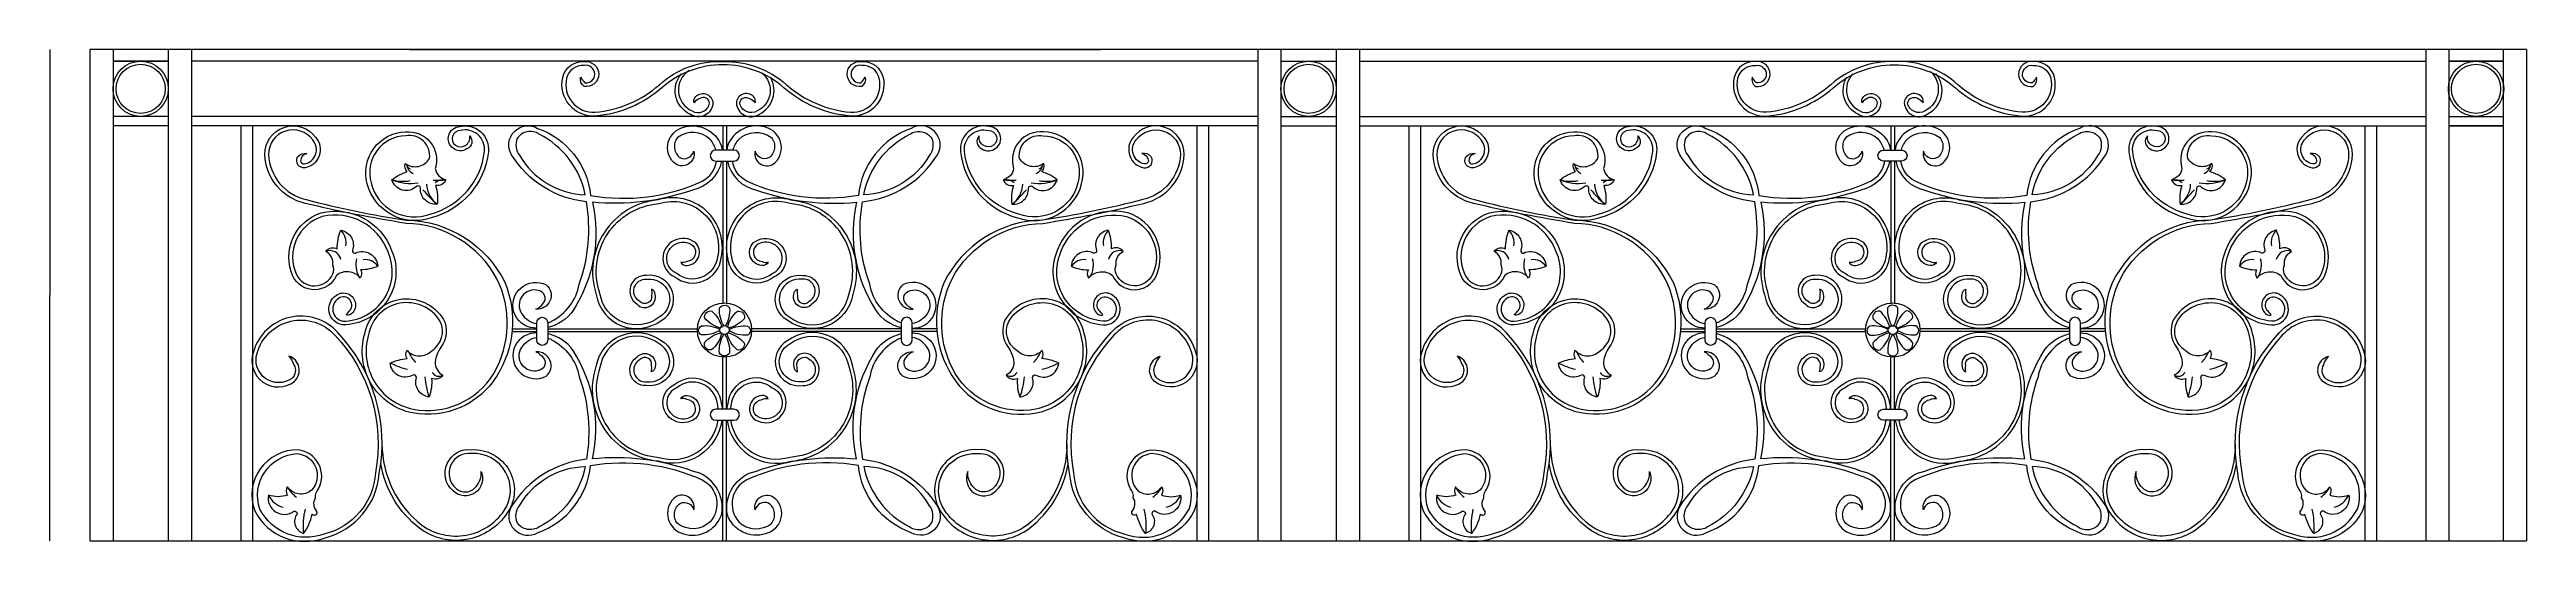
# Model space of a CAD drawing. Header units: metres. Extents: x 360 to 4391, y 503 to 1304.
import ezdxf

# ---------------------------------------------------------------- set-up
doc = ezdxf.new("R2010")
doc.units = ezdxf.units.M
for name, color, linetype in [('3', 3, 'Continuous'), ('4', 4, 'Continuous'), ('7', 7, 'Continuous'), ('DIM', 3, 'Continuous')]:
    doc.layers.add(name, color=color, linetype=linetype)
doc.dimstyles.get("Standard").update_dxf_attribs({"dimtxt": 2.5, "dimasz": 2.5, "dimexe": 1.25, "dimexo": 0.625, "dimtad": 1, "dimcen": 2.5, "dimazin": 3, "dimtfac": 1, "dimtmove": 0, "dimatfit": 3})

# ---------------------------------------------------------------- blocks, each defined once
blk = doc.blocks.new('*D1')
for p, q in [((360.31, 1304.1), (360.31, 904.1)), ((360.06, 904.1), (359.81, 904.1)), ((360.31, 504.1), (360.31, 904.1)), ((360.31, 904.1), (360.31, 904.1)), ((360.56, 904.1), (360.81, 904.1))]:
    blk.add_line(p, q)
at = {"layer": 'Defpoints'}
for p in [(360.31, 1304.1), (360.31, 904.1), (360.31, 504.1)]:
    blk.add_point(p, dxfattribs=at)
at = {"layer": 'DIM', "insert": (360.31, 905.225), "char_height": 1, "attachment_point": 5}
blk.add_mtext('0', dxfattribs=at)

msp = doc.modelspace()

# ---------------------------------------------------------------- linework, layer by layer
at = {"layer": '3'}
for points in [[(1457.5, 853.25, -0.16), (1450.2, 883.37, -0.55), (1466.51, 883.37, -0.16), (1459.21, 853.25)], [(3360.01, 853.25, 0.16), (3367.31, 883.37, 0.55), (3351, 883.37, 0.16), (3358.31, 853.25)], [(1450.66, 846.79, -0.16), (1420.54, 839.49, -0.62), (1420.54, 854.11, -0.16), (1450.66, 848.49)], [(1452.4, 850.59, -0.16), (1425.93, 866.73, -0.55), (1437.46, 878.26, -0.16), (1453.6, 851.8)], [(1463, 851.51, -0.16), (1479.13, 877.98, -0.55), (1490.66, 866.44, -0.16), (1464.2, 850.31)], [(1465.65, 848.09, -0.16), (1495.77, 853.71, -0.62), (1495.77, 839.09, -0.16), (1465.65, 846.39)], [(3351.86, 848.09, 0.16), (3321.74, 853.71, 0.62), (3321.74, 839.09, 0.16), (3351.86, 846.39)], [(3354.52, 851.51, 0.16), (3338.38, 877.98, 0.55), (3326.85, 866.44, 0.16), (3353.31, 850.31)], [(3365.12, 850.59, 0.16), (3391.58, 866.73, 0.55), (3380.05, 878.26, 0.16), (3363.92, 851.8)], [(3366.85, 846.79, 0.16), (3396.97, 839.49, 0.62), (3396.97, 854.11, 0.16), (3366.85, 848.49)], [(1453.32, 841.68, -0.16), (1437.18, 815.22, -0.55), (1425.65, 826.75, -0.16), (1452.11, 842.89)], [(1458.81, 839.95, -0.16), (1466.11, 809.83, -0.55), (1449.8, 809.83, -0.16), (1457.1, 839.95)], [(1463.92, 842.6, -0.16), (1490.38, 826.47, -0.55), (1478.85, 814.94, -0.16), (1462.71, 841.4)], [(3353.6, 842.6, 0.16), (3327.13, 826.47, 0.55), (3338.67, 814.94, 0.16), (3354.8, 841.4)], [(3358.71, 839.95, 0.16), (3351.4, 809.83, 0.55), (3367.71, 809.83, 0.16), (3360.41, 839.95)], [(3364.2, 841.68, 0.16), (3380.33, 815.22, 0.55), (3391.86, 826.75, 0.16), (3365.4, 842.89)]]:
    msp.add_lwpolyline(points, format="xyb", dxfattribs=at)
for centre, radius in [((508.12, 1240.18), 45), ((508.12, 1240.18), 40), ((2408.76, 1240.18), 45), ((2408.76, 1240.18), 40), ((4308.55, 1240.18), 45), ((4308.55, 1240.18), 40), ((1458.16, 847.44), 7.57), ((3359.36, 847.44), 7.57)]:
    msp.add_circle(centre, radius, dxfattribs=at)
for centre, radius, start, end in [((946.77, 1163.49), 77.4, 247.15, 279.43), ((934.92, 1153.13), 63.62, 253.38, 280.83), ((959.09, 1118.91), 18.51, 185.58, 245.19), ((949.03, 1118.03), 8.41, 186.31, 255.11), ((992.14, 1174.66), 83.44, 264.5, 278.68), ((1001.19, 1070.86), 21.27, 83.56, 130.07), ((1924.73, 1174.66), 83.44, 261.32, 275.5), ((1915.69, 1070.86), 21.27, 49.93, 96.44), ((1970.1, 1163.49), 77.4, 260.57, 292.85), ((1957.78, 1118.91), 18.51, 294.81, 354.42), ((1981.96, 1153.13), 63.62, 259.17, 286.62), ((1967.85, 1118.03), 8.41, 284.89, 353.69), ((2835.55, 1153.13), 63.62, 253.38, 280.83), ((2847.41, 1163.49), 77.4, 247.15, 279.43), ((2849.66, 1118.03), 8.41, 186.31, 255.11), ((2859.73, 1118.91), 18.51, 185.58, 245.19), ((2892.78, 1174.66), 83.44, 264.5, 278.68), ((2901.82, 1070.86), 21.27, 83.56, 130.07), ((3825.37, 1174.66), 83.44, 261.32, 275.5), ((3816.33, 1070.86), 21.27, 49.93, 96.44), ((3870.74, 1163.49), 77.4, 260.57, 292.85), ((3858.42, 1118.91), 18.51, 294.81, 354.42), ((3882.6, 1153.13), 63.62, 259.17, 286.62), ((3868.49, 1118.03), 8.41, 284.89, 353.69), ((1086.29, 1170.14), 151.74, 218.43, 230.31), ((1015.3, 1086.25), 41.85, 182.04, 233.98), ((1901.58, 1086.25), 41.85, 306.02, 357.96), ((1830.58, 1170.14), 151.74, 309.69, 321.57), ((2986.93, 1170.14), 151.74, 218.43, 230.31), ((2915.93, 1086.25), 41.85, 182.04, 233.98), ((3802.22, 1086.25), 41.85, 306.02, 357.96), ((3731.22, 1170.14), 151.74, 309.69, 321.57), ((813.01, 988.97), 29.49, 350.88, 45.02), ((2103.86, 988.97), 29.49, 134.98, 189.12), ((2713.65, 988.97), 29.49, 350.88, 45.02), ((4004.5, 988.97), 29.49, 134.98, 189.12), ((815.97, 958.13), 18.57, 13.57, 110.85), ((2100.91, 958.13), 18.57, 69.15, 166.43), ((2716.61, 958.13), 18.57, 13.57, 110.85), ((4001.54, 958.13), 18.57, 69.15, 166.43), ((896.71, 953.25), 38.42, 165.13, 208.52), ((873.61, 937.78), 24.33, 33.35, 98.1), ((2043.26, 937.78), 24.33, 81.9, 146.65), ((2020.16, 953.25), 38.42, 331.48, 14.87), ((2797.35, 953.25), 38.42, 165.13, 208.52), ((2774.25, 937.78), 24.33, 33.35, 98.1), ((3943.9, 937.78), 24.33, 81.9, 146.65), ((3920.8, 953.25), 38.42, 331.48, 14.87), ((1003.55, 839.62), 65.7, 204.87, 223.12), ((1913.33, 839.62), 65.7, 316.88, 335.13), ((2904.18, 839.62), 65.7, 204.87, 223.12), ((3813.97, 839.62), 65.7, 316.88, 335.13), ((979.69, 930.27), 151.42, 244.39, 255.78), ((1119.33, 785.62), 149.49, 185.6, 198.39), ((993.3, 784.68), 12.52, 209.51, 302.51), ((1923.58, 784.68), 12.52, 237.49, 330.49), ((1797.54, 785.62), 149.49, 341.61, 354.4), ((1937.18, 930.27), 151.42, 284.22, 295.61), ((2880.33, 930.27), 151.42, 244.39, 255.78), ((3019.97, 785.62), 149.49, 185.6, 198.39), ((2893.94, 784.68), 12.52, 209.51, 302.51), ((3824.21, 784.68), 12.52, 237.49, 330.49), ((3698.18, 785.62), 149.49, 341.61, 354.4), ((3837.82, 930.27), 151.42, 284.22, 295.61), ((749.46, 594.79), 37.07, 205.58, 254.78), ((791.99, 617.01), 51.61, 208.61, 233.74), ((2124.89, 617.01), 51.61, 306.26, 331.39), ((2167.41, 594.79), 37.07, 285.22, 334.42), ((2650.1, 594.79), 37.07, 205.58, 254.78), ((2692.63, 617.01), 51.61, 208.61, 233.74), ((4025.52, 617.01), 51.61, 306.26, 331.39), ((4068.05, 594.79), 37.07, 285.22, 334.42), ((893.32, 528.43), 120.85, 167.01, 185.81), ((2023.55, 528.43), 120.85, 354.19, 12.99), ((2793.96, 528.43), 120.85, 167.01, 185.81), ((3924.19, 528.43), 120.85, 354.19, 12.99)]:
    msp.add_arc(centre, radius, start, end, dxfattribs=at)
at = {"layer": '4'}
for p, q in [((946.01, 1304.1), (2070.29, 1304.1)), ((553.12, 1285.18), (463.12, 1285.18)), ((2325.91, 1285.18), (590.96, 1285.18)), ((2363.76, 1285.18), (2453.76, 1285.18)), ((2491.6, 1285.18), (4226.55, 1285.18)), ((4264.4, 1285.18), (4352.7, 1285.18)), ((2325.91, 1195.18), (590.96, 1195.18)), ((2325.91, 1180.04), (590.96, 1180.04)), ((2363.76, 1195.18), (2453.76, 1195.18)), ((2363.76, 1180.04), (2453.76, 1180.04)), ((2491.6, 1195.18), (4226.55, 1195.18)), ((2491.6, 1180.04), (4226.55, 1180.04)), ((425.27, 504.1), (4390.55, 504.1))]:
    msp.add_line(p, q, dxfattribs=at)
for points in [[(4390.55, 1304.1), (2491.6, 1304.1), (425.27, 1304.1)], [(425.27, 1304.1), (425.27, 504.1)], [(463.12, 1304.1), (463.12, 504.1)], [(553.12, 1304.1), (553.12, 504.1)], [(590.96, 1304.1), (590.96, 504.1)], [(2325.91, 1304.1), (2325.91, 504.1)], [(2363.76, 1304.1), (2363.76, 504.1)], [(2453.76, 1304.1), (2453.76, 504.1)], [(2491.6, 1304.1), (2491.6, 504.1)], [(4226.55, 1304.1), (4226.55, 504.1)], [(4264.4, 1304.1), (4264.4, 504.1)], [(4352.7, 1304.1), (4352.7, 504.1)], [(4390.55, 1304.1), (4390.55, 504.1)]]:
    msp.add_lwpolyline(points, dxfattribs=at)
for points in [[(1170.58, 858.97, 0.05), (1176.89, 861.66, 0.23), (1221.83, 921.85, 0.13), (1233.46, 1056.26, -0.23), (1111.51, 1132.65, -0.77), (1154.13, 1175.73, -0.29), (1240.23, 1066.38, 0.15), (1421.8, 1089.61, 0.24), (1445.3, 1122.5)], [(1381.85, 1160.88, 0.44), (1386.35, 1127.56, 0.45), (1408.38, 1138.57, -0.73), (1375.69, 1119.9, -0.58), (1391.25, 1177.49, -0.4), (1453.3, 1146.98, -0.03), (1454.3, 1140.34)], [(1444.25, 1140.34, 0.11), (1434.94, 1157.82, 0.37), (1381.85, 1160.88)], [(1534.46, 1160.88, -0.44), (1529.96, 1127.56, -0.45), (1507.93, 1138.57, 0.73), (1540.63, 1119.9, 0.58), (1525.06, 1177.49, 0.4), (1463.01, 1146.98, 0.03), (1462.01, 1140.34)], [(1745.73, 858.97, -0.05), (1739.42, 861.66, -0.23), (1694.48, 921.85, -0.13), (1682.85, 1056.26, 0.23), (1804.8, 1132.65, 0.77), (1762.18, 1175.73, 0.29), (1676.08, 1066.38, -0.15), (1494.51, 1089.61, -0.24), (1471.01, 1122.5)], [(3071.78, 858.97, 0.05), (3078.09, 861.66, 0.23), (3123.04, 921.85, 0.13), (3134.66, 1056.26, -0.23), (3012.71, 1132.65, -0.77), (3055.33, 1175.73, -0.29), (3141.44, 1066.38, 0.15), (3323, 1089.61, 0.24), (3346.5, 1122.5)], [(3283.05, 1160.88, 0.44), (3287.55, 1127.56, 0.45), (3309.58, 1138.57, -0.73), (3276.89, 1119.9, -0.58), (3292.46, 1177.49, -0.4), (3354.5, 1146.98, -0.03), (3355.5, 1140.34)], [(3345.45, 1140.34, 0.11), (3336.15, 1157.82, 0.37), (3283.05, 1160.88)], [(3435.67, 1160.88, -0.44), (3431.16, 1127.56, -0.45), (3409.13, 1138.57, 0.73), (3441.83, 1119.9, 0.58), (3426.26, 1177.49, 0.4), (3364.21, 1146.98, 0.03), (3363.21, 1140.34)], [(3646.94, 858.97, -0.05), (3640.62, 861.66, -0.23), (3595.68, 921.85, -0.13), (3584.06, 1056.26, 0.23), (3706, 1132.65, 0.77), (3663.38, 1175.73, 0.29), (3577.28, 1066.38, -0.15), (3395.72, 1089.61, -0.24), (3372.21, 1122.5)], [(3373.27, 1140.34, -0.11), (3382.57, 1157.82, -0.37), (3435.67, 1160.88)], [(1453.32, 1122.5, -0.3), (1406.18, 1075.33, -0.11), (1243.3, 1055.54, -0.2), (1211.84, 879.37, -0.19), (1170.58, 851.68)], [(1462.99, 1122.5, 0.3), (1510.13, 1075.33, 0.11), (1673.01, 1055.54, 0.2), (1704.48, 879.37, 0.19), (1745.73, 851.68)], [(3354.53, 1122.5, -0.3), (3307.38, 1075.33, -0.11), (3144.5, 1055.54, -0.2), (3113.04, 879.37, -0.19), (3071.78, 851.68)], [(3364.19, 1122.5, 0.3), (3411.34, 1075.33, 0.11), (3574.21, 1055.54, 0.2), (3605.68, 879.37, 0.19), (3646.94, 851.68)], [(1152.73, 850.33, -0.02), (1147.92, 850.79, -1.22), (1168.17, 920.88, -0.73), (1151.28, 881.34, 0.13), (1163.32, 891, 0.58), (1155.66, 911.71, 0.7), (1128.2, 873.98, 0.21), (1152.73, 857.78)], [(1763.58, 850.33, 0.02), (1768.39, 850.79, 1.22), (1748.14, 920.88, 0.73), (1765.04, 881.34, -0.13), (1752.99, 891, -0.58), (1760.65, 911.71, -0.7), (1788.11, 873.98, -0.21), (1763.58, 857.78)], [(3053.94, 850.33, -0.02), (3049.12, 850.79, -1.22), (3069.38, 920.88, -0.73), (3052.48, 881.34, 0.13), (3064.52, 891, 0.58), (3056.86, 911.71, 0.7), (3029.4, 873.98, 0.21), (3053.94, 857.78)], [(3664.78, 850.33, 0.02), (3669.59, 850.79, 1.22), (3649.34, 920.88, 0.73), (3666.24, 881.34, -0.13), (3654.19, 891, -0.58), (3661.86, 911.71, -0.7), (3689.32, 873.98, -0.21), (3664.78, 857.78)], [(1170.58, 834.22, -0.05), (1176.89, 831.53, -0.23), (1221.83, 771.34, -0.13), (1233.46, 636.94, 0.23), (1111.51, 560.54, 0.77), (1154.13, 517.47, 0.29), (1240.23, 626.82, -0.15), (1421.8, 603.58, -0.49), (1434.94, 535.38, -0.37), (1381.85, 532.31)], [(1152.73, 842.87, 0.02), (1147.92, 842.41, 1.22), (1168.17, 772.31, 0.73), (1151.28, 811.85, -0.13), (1163.32, 802.2, -0.58), (1155.66, 781.48, -0.7), (1128.2, 819.21, -0.21), (1152.73, 835.42)], [(1381.85, 532.31, -0.44), (1386.35, 565.64, -0.45), (1408.38, 554.63, 0.73), (1375.69, 573.3, 0.58), (1391.25, 515.7, 0.4), (1453.3, 546.21, 0.41), (1406.18, 617.87, 0.11), (1243.3, 637.65, 0.2), (1211.84, 813.82, 0.19), (1170.58, 841.51)], [(1534.46, 532.31, 0.44), (1529.96, 565.64, 0.45), (1507.93, 554.63, -0.73), (1540.63, 573.3, -0.58), (1525.06, 515.7, -0.4), (1463.01, 546.21, -0.41), (1510.13, 617.87, -0.11), (1673.01, 637.65, -0.2), (1704.48, 813.82, -0.19), (1745.73, 841.51)], [(1745.73, 834.22, 0.05), (1739.42, 831.53, 0.23), (1694.48, 771.34, 0.13), (1682.85, 636.94, -0.23), (1804.8, 560.54, -0.77), (1762.18, 517.47, -0.29), (1676.08, 626.82, 0.15), (1494.51, 603.58, 0.49), (1481.37, 535.38, 0.37), (1534.46, 532.31)], [(1763.58, 842.87, -0.02), (1768.39, 842.41, -1.22), (1748.14, 772.31, -0.73), (1765.04, 811.85, 0.13), (1752.99, 802.2, 0.58), (1760.65, 781.48, 0.7), (1788.11, 819.21, 0.21), (1763.58, 835.42)], [(3071.78, 834.22, -0.05), (3078.09, 831.53, -0.23), (3123.04, 771.34, -0.13), (3134.66, 636.94, 0.23), (3012.71, 560.54, 0.77), (3055.33, 517.47, 0.29), (3141.44, 626.82, -0.15), (3323, 603.58, -0.49), (3336.15, 535.38, -0.37), (3283.05, 532.31)], [(3053.94, 842.87, 0.02), (3049.12, 842.41, 1.22), (3069.38, 772.31, 0.73), (3052.48, 811.85, -0.13), (3064.52, 802.2, -0.58), (3056.86, 781.48, -0.7), (3029.4, 819.21, -0.21), (3053.94, 835.42)], [(3283.05, 532.31, -0.44), (3287.55, 565.64, -0.45), (3309.58, 554.63, 0.73), (3276.89, 573.3, 0.58), (3292.46, 515.7, 0.4), (3354.5, 546.21, 0.41), (3307.38, 617.87, 0.11), (3144.5, 637.65, 0.2), (3113.04, 813.82, 0.19), (3071.78, 841.51)], [(3435.67, 532.31, 0.44), (3431.16, 565.64, 0.45), (3409.13, 554.63, -0.73), (3441.83, 573.3, -0.58), (3426.26, 515.7, -0.4), (3364.21, 546.21, -0.41), (3411.34, 617.87, -0.11), (3574.21, 637.65, -0.2), (3605.68, 813.82, -0.19), (3646.94, 841.51)], [(3646.94, 834.22, 0.05), (3640.62, 831.53, 0.23), (3595.68, 771.34, 0.13), (3584.06, 636.94, -0.23), (3706, 560.54, -0.77), (3663.38, 517.47, -0.29), (3577.28, 626.82, 0.15), (3395.72, 603.58, 0.49), (3382.57, 535.38, 0.37), (3435.67, 532.31)], [(3664.78, 842.87, -0.02), (3669.59, 842.41, -1.22), (3649.34, 772.31, -0.73), (3666.24, 811.85, 0.13), (3654.19, 802.2, 0.58), (3661.86, 781.48, 0.7), (3689.32, 819.21, 0.21), (3664.78, 835.42)]]:
    msp.add_lwpolyline(points, format="xyb", dxfattribs=at)
for points in [[(1124.45, 1131.84, 0.26), (1231.54, 1067.78, 0.23), (1156.56, 1166.29, 0.42), (1120.88, 1159.31, 0.26)], [(1791.86, 1131.84, -0.26), (1684.78, 1067.78, -0.23), (1759.75, 1166.29, -0.42), (1795.43, 1159.31, -0.26)], [(3025.65, 1131.84, 0.26), (3132.74, 1067.78, 0.23), (3057.76, 1166.29, 0.42), (3022.09, 1159.31, 0.26)], [(3693.07, 1131.84, -0.26), (3585.98, 1067.78, -0.23), (3660.95, 1166.29, -0.42), (3696.63, 1159.31, -0.26)], [(1455.28, 1122.5), (1473.44, 1122.5, 1), (1473.44, 1140.34), (1458.5, 1140.34), (1443.9, 1140.34, 1), (1443.9, 1122.5)], [(3362.23, 1122.5), (3344.07, 1122.5, -1), (3344.07, 1140.34), (3359.01, 1140.34), (3373.61, 1140.34, -1), (3373.61, 1122.5)], [(1152.73, 842.7), (1152.73, 859.17, -1), (1170.58, 859.17), (1170.58, 845.92), (1170.58, 831.32, -1), (1152.73, 831.32)], [(1763.58, 842.7), (1763.58, 859.17, 1), (1745.73, 859.17), (1745.73, 845.92), (1745.73, 831.32, 1), (1763.58, 831.32)], [(3053.94, 842.7), (3053.94, 859.17, -1), (3071.78, 859.17), (3071.78, 845.92), (3071.78, 831.32, -1), (3053.94, 831.32)], [(3664.78, 842.7), (3664.78, 859.17, 1), (3646.94, 859.17), (3646.94, 845.92), (3646.94, 831.32, 1), (3664.78, 831.32)], [(1455.28, 700.51), (1473.44, 700.51, 1), (1473.44, 718.35), (1458.5, 718.35), (1443.9, 718.35, 1), (1443.9, 700.51)], [(3362.23, 700.51), (3344.07, 700.51, -1), (3344.07, 718.35), (3359.01, 718.35), (3373.61, 718.35, -1), (3373.61, 700.51)], [(1124.45, 561.35, -0.26), (1231.54, 625.42, -0.23), (1156.56, 526.91, -0.42), (1120.88, 533.88, -0.26)], [(1791.86, 561.35, 0.26), (1684.78, 625.42, 0.23), (1759.75, 526.91, 0.42), (1795.43, 533.88, 0.26)], [(3025.65, 561.35, -0.26), (3132.74, 625.42, -0.23), (3057.76, 526.91, -0.42), (3022.09, 533.88, -0.26)], [(3693.07, 561.35, 0.26), (3585.98, 625.42, 0.23), (3660.95, 526.91, 0.42), (3696.63, 533.88, 0.26)]]:
    msp.add_lwpolyline(points, format="xyb", close=True, dxfattribs=at)
for centre in [(1458.16, 847.44), (3359.36, 847.44)]:
    msp.add_circle(centre, 44.15, dxfattribs=at)
at = {"layer": '7'}
for p, q in [((463.12, 1285.18), (553.12, 1285.18)), ((4352.7, 1285.18), (4264.4, 1285.18)), ((553.12, 1195.18), (463.12, 1195.18)), ((553.12, 1180.04), (463.12, 1180.04)), ((1455.28, 1180.04), (1455.28, 1140.34)), ((1461.59, 1180.04), (1461.59, 1140.34)), ((3355.92, 1180.04), (3355.92, 1140.34)), ((3362.23, 1180.04), (3362.23, 1140.34)), ((4264.4, 1195.18), (4352.7, 1195.18)), ((4352.7, 1180.04), (4264.4, 1180.04)), ((4264.4, 1180.04), (4352.7, 1180.04)), ((1455.28, 1122.5), (1455.28, 889.81)), ((1461.59, 1122.5), (1461.59, 889.77)), ((3355.92, 1122.5), (3355.92, 889.77)), ((3362.23, 1122.5), (3362.23, 889.81)), ((1112.67, 849.6), (1152.73, 849.6)), ((1170.58, 849.6), (1414.17, 849.6)), ((1745.73, 849.6), (1502.14, 849.6)), ((1803.64, 849.6), (1763.58, 849.6)), ((3013.87, 849.6), (3053.94, 849.6)), ((3071.78, 849.6), (3315.37, 849.6)), ((3646.94, 849.6), (3403.34, 849.6)), ((3704.85, 849.6), (3664.78, 849.6)), ((1112.67, 844.98), (1152.73, 844.98)), ((1170.58, 844.98), (1414.07, 844.98)), ((1745.73, 844.98), (1502.24, 844.98)), ((1803.64, 844.98), (1763.58, 844.98)), ((3013.87, 844.98), (3053.94, 844.98)), ((3071.78, 844.98), (3315.27, 844.98)), ((3646.94, 844.98), (3403.44, 844.98)), ((3704.85, 844.98), (3664.78, 844.98)), ((1455.28, 718.35), (1455.28, 802.98)), ((1461.59, 718.35), (1461.59, 803.02)), ((3355.92, 718.35), (3355.92, 803.02)), ((3362.23, 718.35), (3362.23, 802.98)), ((1455.28, 504.1), (1455.28, 700.51)), ((1461.59, 504.1), (1461.59, 700.51)), ((3355.92, 504.1), (3355.92, 700.51)), ((3362.23, 504.1), (3362.23, 700.51))]:
    msp.add_line(p, q, dxfattribs=at)
for points in [[(1456.36, 1284.53, -0.19), (1559.02, 1246.75, 0.16), (1663.55, 1201.9, 0.5), (1710.05, 1257.2, 0.37), (1681.31, 1278.17, 0.46), (1664.05, 1263.93, 0.45), (1680.12, 1250.04, 0.07), (1687.1, 1258.84, -0.3), (1681.54, 1243.9, -0.46), (1657.74, 1263.85, -0.45), (1681.54, 1284.52, -0.37), (1716.2, 1258.58, -0.5), (1663.01, 1195.62, -0.16), (1555.01, 1241.88, 0.18), (1455.61, 1279.39, 0.18), (1356.2, 1241.88, -0.16), (1248.2, 1195.62, -0.5), (1195.01, 1258.58, -0.37), (1229.67, 1284.52, -0.45), (1253.47, 1263.85, -0.46), (1229.67, 1243.9, -0.3), (1224.11, 1258.84, 0.07), (1231.09, 1250.04, 0.45), (1247.17, 1263.93, 0.46), (1229.91, 1278.17, 0.37), (1201.16, 1257.2, 0.5), (1247.66, 1201.9, 0.16), (1352.19, 1246.75, -0.2)], [(3361.16, 1284.53, 0.19), (3258.49, 1246.75, -0.16), (3153.96, 1201.9, -0.5), (3107.47, 1257.2, -0.37), (3136.21, 1278.17, -0.46), (3153.47, 1263.93, -0.45), (3137.4, 1250.04, -0.07), (3130.41, 1258.84, 0.3), (3135.97, 1243.9, 0.46), (3159.78, 1263.85, 0.45), (3135.97, 1284.52, 0.37), (3101.31, 1258.58, 0.5), (3154.51, 1195.62, 0.16), (3262.51, 1241.88, -0.18), (3361.91, 1279.39, -0.18), (3461.31, 1241.88, 0.16), (3569.31, 1195.62, 0.5), (3622.5, 1258.58, 0.37), (3587.85, 1284.52, 0.45), (3564.04, 1263.85, 0.46), (3587.85, 1243.9, 0.3), (3593.4, 1258.84, -0.07), (3586.42, 1250.04, -0.45), (3570.35, 1263.93, -0.46), (3587.61, 1278.17, -0.37), (3616.35, 1257.2, -0.5), (3569.86, 1201.9, -0.16), (3465.32, 1246.75, 0.2)], [(778.75, 1134.78, 0.38), (768.39, 1122.06, 0.39), (774.57, 1117.74, 0.58), (788.19, 1156.93, 0.73), (716.32, 1133.37, 0.34), (777.28, 1059.79, 0.03), (940.8, 1026.54, -0.28), (1101.06, 924.17, -0.24), (1088.09, 773.23, -0.31), (950.5, 712.39, -0.44), (872.76, 841.31, -0.69), (1001.18, 864.51, -0.28), (996.53, 819.3, 0.13), (987.37, 795.58, 0.31), (1000.03, 774.12, -0.37), (981.51, 768.75, -0.11), (977.47, 738.47, -0.47), (956.84, 770.07, 0.53), (951.53, 774.16, -0.56), (914.23, 793.73, -0.09), (941.79, 800.87, -0.28), (941.52, 814.37, 0.44), (981.89, 813.8, 0.38), (995.62, 861.51, 0.69), (878.91, 839.87, 0.44), (951.66, 718.59, 0.31), (1082.85, 776.75, 0.25), (1087.82, 930.91, 0.27), (940.03, 1021.04, -0.02), (775.92, 1053.63, -0.34), (710.01, 1133.22, -0.73), (793.14, 1160.84, -0.58), (775.59, 1111.51, -0.63), (763.58, 1129.2, -0.29)], [(2137.56, 1134.78, -0.38), (2147.92, 1122.06, -0.39), (2141.75, 1117.74, -0.58), (2128.12, 1156.93, -0.73), (2200, 1133.37, -0.34), (2139.04, 1059.79, -0.03), (1975.51, 1026.54, 0.28), (1815.25, 924.17, 0.24), (1828.22, 773.23, 0.31), (1965.81, 712.39, 0.44), (2043.56, 841.31, 0.69), (1915.13, 864.51, 0.28), (1919.78, 819.3, -0.13), (1928.94, 795.58, -0.31), (1916.28, 774.12, 0.37), (1934.8, 768.75, 0.11), (1938.84, 738.47, 0.47), (1959.47, 770.07, -0.53), (1964.78, 774.16, 0.56), (2002.08, 793.73, 0.09), (1974.52, 800.87, 0.28), (1974.79, 814.37, -0.44), (1934.42, 813.8, -0.38), (1920.69, 861.51, -0.69), (2037.4, 839.87, -0.44), (1964.65, 718.59, -0.31), (1833.46, 776.75, -0.25), (1828.49, 930.91, -0.27), (1976.28, 1021.04, 0.02), (2140.39, 1053.63, 0.34), (2206.3, 1133.22, 0.73), (2123.17, 1160.84, 0.58), (2140.72, 1111.51, 0.63), (2152.73, 1129.2, 0.29)], [(2679.95, 1134.78, 0.38), (2669.6, 1122.06, 0.39), (2675.77, 1117.74, 0.58), (2689.39, 1156.93, 0.73), (2617.52, 1133.37, 0.34), (2678.48, 1059.79, 0.03), (2842, 1026.54, -0.28), (3002.26, 924.17, -0.24), (2989.29, 773.23, -0.31), (2851.7, 712.39, -0.44), (2773.96, 841.31, -0.69), (2902.39, 864.51, -0.28), (2897.74, 819.3, 0.13), (2888.57, 795.58, 0.31), (2901.23, 774.12, -0.37), (2882.72, 768.75, -0.11), (2878.68, 738.47, -0.47), (2858.04, 770.07, 0.53), (2852.74, 774.16, -0.56), (2815.44, 793.73, -0.09), (2842.99, 800.87, -0.28), (2842.72, 814.37, 0.44), (2883.09, 813.8, 0.38), (2896.82, 861.51, 0.69), (2780.11, 839.87, 0.44), (2852.86, 718.59, 0.31), (2984.05, 776.75, 0.25), (2989.02, 930.91, 0.27), (2841.23, 1021.04, -0.02), (2677.13, 1053.63, -0.34), (2611.21, 1133.22, -0.73), (2694.35, 1160.84, -0.58), (2676.79, 1111.51, -0.63), (2664.78, 1129.2, -0.29)], [(4038.76, 1134.78, -0.38), (4049.12, 1122.06, -0.39), (4042.95, 1117.74, -0.58), (4029.32, 1156.93, -0.73), (4101.2, 1133.37, -0.34), (4040.24, 1059.79, -0.03), (3876.71, 1026.54, 0.28), (3716.45, 924.17, 0.24), (3729.43, 773.23, 0.31), (3867.02, 712.39, 0.44), (3944.76, 841.31, 0.69), (3816.33, 864.51, 0.28), (3820.98, 819.3, -0.13), (3830.15, 795.58, -0.31), (3817.48, 774.12, 0.37), (3836, 768.75, 0.11), (3840.04, 738.47, 0.47), (3860.67, 770.07, -0.53), (3865.98, 774.16, 0.56), (3903.28, 793.73, 0.09), (3875.72, 800.87, 0.28), (3876, 814.37, -0.44), (3835.62, 813.8, -0.38), (3821.89, 861.51, -0.69), (3938.61, 839.87, -0.44), (3865.85, 718.59, -0.31), (3734.66, 776.75, -0.25), (3729.7, 930.91, -0.27), (3877.49, 1021.04, 0.02), (4041.59, 1053.63, 0.34), (4107.5, 1133.22, 0.73), (4024.37, 1160.84, 0.58), (4041.93, 1111.51, 0.63), (4053.94, 1129.2, 0.29)], [(842.26, 872.44, 0.04), (846.75, 877.32, 0.98), (830.12, 898.71, 0.68), (837, 861.86, 0.54), (910.63, 974.81, 0.38), (803.69, 1032.11, 0.45), (761.51, 937.95, 0.64), (821, 938.75, 0.2), (820.82, 953.35, 0.31), (809.36, 975.49, -0.37), (828.14, 979.82, -0.11), (833.86, 1009.83, -0.47), (852.71, 977.13, 0.53), (857.78, 972.76, -0.54), (893.94, 951.15, -0.11), (866.03, 945.55, -0.28), (865.56, 932.05, 0.42), (826.77, 936.19, -0.64), (755.78, 935.31, -0.45), (801.98, 1038.18, -0.38), (916.5, 977.14, -0.54), (836.52, 855.84, -0.69), (826.45, 903.84, -1.01), (849.68, 872.6, -0.23)], [(2074.05, 872.44, -0.04), (2069.57, 877.32, -0.98), (2086.19, 898.71, -0.68), (2079.31, 861.86, -0.54), (2005.68, 974.81, -0.38), (2112.62, 1032.11, -0.45), (2154.8, 937.95, -0.64), (2095.31, 938.75, -0.2), (2095.49, 953.35, -0.31), (2106.95, 975.49, 0.37), (2088.17, 979.82, 0.11), (2082.46, 1009.83, 0.47), (2063.61, 977.13, -0.53), (2058.53, 972.76, 0.54), (2022.37, 951.15, 0.11), (2050.28, 945.55, 0.28), (2050.75, 932.05, -0.42), (2089.54, 936.19, 0.64), (2160.53, 935.31, 0.45), (2114.33, 1038.18, 0.38), (1999.81, 977.14, 0.54), (2079.79, 855.84, 0.69), (2089.86, 903.84, 1.01), (2066.63, 872.6, 0.23)], [(2743.46, 872.44, 0.04), (2747.95, 877.32, 0.98), (2731.32, 898.71, 0.68), (2738.2, 861.86, 0.54), (2811.83, 974.81, 0.38), (2704.89, 1032.11, 0.45), (2662.71, 937.95, 0.64), (2722.2, 938.75, 0.2), (2722.02, 953.35, 0.31), (2710.56, 975.49, -0.37), (2729.35, 979.82, -0.11), (2735.06, 1009.83, -0.47), (2753.91, 977.13, 0.53), (2758.98, 972.76, -0.54), (2795.14, 951.15, -0.11), (2767.23, 945.55, -0.28), (2766.76, 932.05, 0.42), (2727.97, 936.19, -0.64), (2656.98, 935.31, -0.45), (2703.18, 1038.18, -0.38), (2817.7, 977.14, -0.54), (2737.72, 855.84, -0.69), (2727.65, 903.84, -1.01), (2750.88, 872.6, -0.23)], [(3975.26, 872.44, -0.04), (3970.77, 877.32, -0.98), (3987.39, 898.71, -0.68), (3980.51, 861.86, -0.54), (3906.88, 974.81, -0.38), (4013.82, 1032.11, -0.45), (4056, 937.95, -0.64), (3996.51, 938.75, -0.2), (3996.7, 953.35, -0.31), (4008.15, 975.49, 0.37), (3989.37, 979.82, 0.11), (3983.66, 1009.83, 0.47), (3964.81, 977.13, -0.53), (3959.73, 972.76, 0.54), (3923.57, 951.15, 0.11), (3951.48, 945.55, 0.28), (3951.96, 932.05, -0.42), (3990.74, 936.19, 0.64), (4061.73, 935.31, 0.45), (4015.53, 1038.18, 0.38), (3901.02, 977.14, 0.54), (3981, 855.84, 0.69), (3991.07, 903.84, 1.01), (3967.84, 872.6, 0.23)], [(757.48, 790.75, -0.35), (754.24, 768.62, -0.72), (697.5, 809.75, -0.59), (824.31, 838.93, -0.24), (890.18, 614.92, -0.33), (806.42, 515.16, -0.38), (702.16, 555.92, -0.5), (763.01, 646.14, -0.62), (786.22, 586.59, -0.45), (746.68, 592.3, 0.28), (747.19, 578.81, -0.18), (716.02, 578.79, 0.68), (757.39, 552.27, -0.53), (762.77, 548.28, 0.52), (773.1, 516.2, 0.1), (787.46, 547.38, 0.8), (795.04, 552.23, -0.34), (792.85, 574.31, -0.23), (797.63, 588.84, 0.53), (764.24, 652.33, 0.53), (693.79, 552.85, 0.38), (808.29, 509.13, 0.32), (896.45, 614.14, 0.24), (828.95, 843.2, 0.59), (691.52, 811.76, 0.75), (758.39, 763.87, 0.58), (749.25, 804.83, -0.1)], [(2158.83, 790.75, 0.35), (2162.07, 768.62, 0.72), (2218.81, 809.75, 0.59), (2092.01, 838.93, 0.24), (2026.13, 614.92, 0.33), (2109.89, 515.16, 0.38), (2214.15, 555.92, 0.5), (2153.3, 646.14, 0.62), (2130.09, 586.59, 0.45), (2169.63, 592.3, -0.28), (2169.12, 578.81, 0.18), (2200.29, 578.79, -0.68), (2158.92, 552.27, 0.53), (2153.54, 548.28, -0.52), (2143.21, 516.2, -0.1), (2128.85, 547.38, -0.8), (2121.27, 552.23, 0.34), (2123.46, 574.31, 0.23), (2118.68, 588.84, -0.53), (2152.07, 652.33, -0.53), (2222.52, 552.85, -0.38), (2108.02, 509.13, -0.32), (2019.86, 614.14, -0.24), (2087.36, 843.2, -0.59), (2224.79, 811.76, -0.75), (2157.92, 763.87, -0.58), (2167.06, 804.83, 0.1)], [(2658.68, 790.75, -0.35), (2655.44, 768.62, -0.72), (2598.71, 809.75, -0.59), (2725.51, 838.93, -0.24), (2791.38, 614.92, -0.33), (2707.62, 515.16, -0.38), (2603.36, 555.92, -0.5), (2664.21, 646.14, -0.62), (2687.43, 586.59, -0.45), (2647.88, 592.3, 0.28), (2648.39, 578.81, -0.18), (2617.22, 578.79, 0.68), (2658.59, 552.27, -0.53), (2663.97, 548.28, 0.52), (2674.3, 516.2, 0.1), (2688.66, 547.38, 0.8), (2696.24, 552.23, -0.34), (2694.05, 574.31, -0.23), (2698.84, 588.84, 0.53), (2665.44, 652.33, 0.53), (2595, 552.85, 0.38), (2709.5, 509.13, 0.32), (2797.65, 614.14, 0.24), (2730.15, 843.2, 0.59), (2592.72, 811.76, 0.75), (2659.59, 763.87, 0.58), (2650.46, 804.83, -0.1)], [(4060.03, 790.75, 0.35), (4063.28, 768.62, 0.72), (4120.01, 809.75, 0.59), (3993.21, 838.93, 0.24), (3927.33, 614.92, 0.33), (4011.09, 515.16, 0.38), (4115.35, 555.92, 0.5), (4054.5, 646.14, 0.62), (4031.29, 586.59, 0.45), (4070.83, 592.3, -0.28), (4070.33, 578.81, 0.18), (4101.49, 578.79, -0.68), (4060.12, 552.27, 0.53), (4054.74, 548.28, -0.52), (4044.42, 516.2, -0.1), (4030.05, 547.38, -0.8), (4022.48, 552.23, 0.34), (4024.66, 574.31, 0.23), (4019.88, 588.84, -0.53), (4053.27, 652.33, -0.53), (4123.72, 552.85, -0.38), (4009.22, 509.13, -0.32), (3921.06, 614.14, -0.24), (3988.56, 843.2, -0.59), (4125.99, 811.76, -0.75), (4059.12, 763.87, -0.58), (4068.26, 804.83, 0.1)]]:
    msp.add_lwpolyline(points, format="xyb", close=True, dxfattribs=at)
for points in [[(1400.13, 1269.74, 0.59), (1405.31, 1204.21, 0.53), (1433.96, 1216.84, 0.54), (1418.08, 1224.61, 0.16), (1408.86, 1217.46, -0.21), (1409.86, 1225.37, -0.71), (1439.34, 1217.27, -0.59), (1401.92, 1198.89, -0.49), (1387.97, 1264.47)], [(1519.08, 1265.9, -0.55), (1511.57, 1204.21, -0.53), (1482.92, 1216.84, -0.54), (1498.8, 1224.61, -0.16), (1508.02, 1217.46, 0.21), (1507.01, 1225.37, 0.71), (1477.53, 1217.27, 0.59), (1514.95, 1198.89, 0.43), (1533.33, 1258.29)], [(3293.98, 1264.33, 0.51), (3305.87, 1204.28, 0.53), (3334.52, 1216.91, 0.54), (3318.64, 1224.68, 0.16), (3309.42, 1217.53, -0.21), (3310.43, 1225.44, -0.71), (3339.91, 1217.34, -0.59), (3302.49, 1198.96, -0.44), (3284.73, 1259.39)], [(3420.66, 1268.45, -0.52), (3412.13, 1204.28, -0.53), (3383.48, 1216.91, -0.54), (3399.36, 1224.68, -0.16), (3408.58, 1217.53, 0.21), (3407.58, 1225.44, 0.71), (3378.1, 1217.34, 0.59), (3415.52, 1198.96, 0.49), (3429.52, 1264.48)], [(957.44, 1081.41, -0.56), (916.72, 1092.17, -0.09), (941.99, 1105.27, -0.28), (938.71, 1118.37, 0.44), (978.2, 1126.81, 0.51), (939.41, 1163.64, 0.49), (883.05, 1087.05, 0.45), (979.18, 1036.26, 0.31), (1067.65, 1138.23, 0.52), (1028.34, 1172.36, 1.35), (1036.08, 1147.79, 0.33), (1043.51, 1163.64, -0.53), (1039.09, 1142.25, -1.29), (1027.36, 1178.79, -0.52), (1073.9, 1137.34, -0.31), (981.07, 1030.23, -0.44), (876.95, 1085.43, -0.49), (939, 1169.94, -0.54), (987.6, 1110.27, 0.31), (1004.73, 1092.17, -0.37), (987.88, 1082.81, -0.11), (990.68, 1052.4, -0.47), (963.53, 1078.6, 0.53), (957.44, 1081.41)], [(1472.06, 1140.34, -0.11), (1481.37, 1157.82, -0.37), (1534.46, 1160.88)], [(1958.87, 1081.41, 0.56), (1999.59, 1092.17, 0.09), (1974.32, 1105.27, 0.28), (1977.6, 1118.37, -0.44), (1938.11, 1126.81, -0.51), (1976.9, 1163.64, -0.49), (2033.26, 1087.05, -0.45), (1937.13, 1036.26, -0.31), (1848.66, 1138.23, -0.52), (1887.97, 1172.36, -1.35), (1880.23, 1147.79, -0.33), (1872.8, 1163.64, 0.53), (1877.22, 1142.25, 1.29), (1888.95, 1178.79, 0.52), (1842.41, 1137.34, 0.31), (1935.25, 1030.23, 0.44), (2039.36, 1085.43, 0.49), (1977.31, 1169.94, 0.54), (1928.71, 1110.27, -0.31), (1911.58, 1092.17, 0.37), (1928.44, 1082.81, 0.11), (1925.63, 1052.4, 0.47), (1952.78, 1078.6, -0.53), (1958.87, 1081.41)], [(2858.64, 1081.41, -0.56), (2817.92, 1092.17, -0.09), (2843.19, 1105.27, -0.28), (2839.92, 1118.37, 0.44), (2879.4, 1126.81, 0.51), (2840.61, 1163.64, 0.49), (2784.25, 1087.05, 0.45), (2880.39, 1036.26, 0.31), (2968.85, 1138.23, 0.52), (2929.55, 1172.36, 1.35), (2937.28, 1147.79, 0.33), (2944.72, 1163.64, -0.53), (2940.29, 1142.25, -1.29), (2928.56, 1178.79, -0.52), (2975.1, 1137.34, -0.31), (2882.27, 1030.23, -0.44), (2778.16, 1085.43, -0.49), (2840.21, 1169.94, -0.54), (2888.8, 1110.27, 0.31), (2905.93, 1092.17, -0.37), (2889.08, 1082.81, -0.11), (2891.89, 1052.4, -0.47), (2864.73, 1078.6, 0.53), (2858.64, 1081.41)], [(3860.07, 1081.41, 0.56), (3900.79, 1092.17, 0.09), (3875.52, 1105.27, 0.28), (3878.8, 1118.37, -0.44), (3839.31, 1126.81, -0.51), (3878.11, 1163.64, -0.49), (3934.46, 1087.05, -0.45), (3838.33, 1036.26, -0.31), (3749.86, 1138.23, -0.52), (3789.17, 1172.36, -1.35), (3781.43, 1147.79, -0.33), (3774, 1163.64, 0.53), (3778.42, 1142.25, 1.29), (3790.15, 1178.79, 0.52), (3743.62, 1137.34, 0.31), (3836.45, 1030.23, 0.44), (3940.56, 1085.43, 0.49), (3878.51, 1169.94, 0.54), (3829.91, 1110.27, -0.31), (3812.78, 1092.17, 0.37), (3829.64, 1082.81, 0.11), (3826.83, 1052.4, 0.47), (3853.98, 1078.6, -0.53), (3860.07, 1081.41)], [(1339.16, 914.11, -0.11), (1339.33, 903.95, -0.8), (1320.12, 894.34, -0.8), (1331.1, 930.02, -0.84), (1351.69, 868.27, -0.57), (1255.51, 906.74, -0.49), (1351.32, 1053.14, -0.58), (1446.7, 966.15, -0.59), (1380.53, 939.63, -1.14), (1406.62, 984.91, -0.64), (1397, 958.84, -0.22), (1387.16, 957.98, 0.38), (1397.51, 952.55, 0.65), (1410.77, 989.67, 1.13), (1377.23, 934.19, 0.59), (1452.93, 965.1, 0.57), (1350.09, 1059.36, 0.48), (1249.37, 905.22, 0.56), (1355.13, 862.96, 0.83), (1330.84, 936.36, 0.77), (1316.03, 889.44, 0.77), (1345.45, 905.47, 0.29), (1339.16, 914.11)], [(1577.15, 914.11, 0.11), (1576.98, 903.95, 0.8), (1596.2, 894.34, 0.8), (1585.21, 930.02, 0.84), (1564.62, 868.27, 0.57), (1660.8, 906.74, 0.49), (1564.99, 1053.14, 0.58), (1469.61, 966.15, 0.59), (1535.78, 939.63, 1.14), (1509.69, 984.91, 0.64), (1519.31, 958.84, 0.22), (1529.15, 957.98, -0.38), (1518.8, 952.55, -0.65), (1505.54, 989.67, -1.13), (1539.08, 934.19, -0.59), (1463.38, 965.1, -0.57), (1566.22, 1059.36, -0.48), (1666.94, 905.22, -0.56), (1561.18, 862.96, -0.83), (1585.47, 936.36, -0.77), (1600.29, 889.44, -0.77), (1570.86, 905.47, -0.29), (1577.15, 914.11)], [(3240.36, 914.11, -0.11), (3240.53, 903.95, -0.8), (3221.32, 894.34, -0.8), (3232.3, 930.02, -0.84), (3252.89, 868.27, -0.57), (3156.72, 906.74, -0.49), (3252.53, 1053.14, -0.58), (3347.9, 966.15, -0.59), (3281.74, 939.63, -1.14), (3307.82, 984.91, -0.64), (3298.2, 958.84, -0.22), (3288.36, 957.98, 0.38), (3298.72, 952.55, 0.65), (3311.98, 989.67, 1.13), (3278.43, 934.19, 0.59), (3354.13, 965.1, 0.57), (3251.3, 1059.36, 0.48), (3150.57, 905.22, 0.56), (3256.33, 862.96, 0.83), (3232.04, 936.36, 0.77), (3217.23, 889.44, 0.77), (3246.66, 905.47, 0.29), (3240.36, 914.11)], [(3478.35, 914.11, 0.11), (3478.18, 903.95, 0.8), (3497.4, 894.34, 0.8), (3486.42, 930.02, 0.84), (3465.82, 868.27, 0.57), (3562, 906.74, 0.49), (3466.19, 1053.14, 0.58), (3370.81, 966.15, 0.59), (3436.98, 939.63, 1.14), (3410.89, 984.91, 0.64), (3420.51, 958.84, 0.22), (3430.36, 957.98, -0.38), (3420, 952.55, -0.65), (3406.74, 989.67, -1.13), (3440.28, 934.19, -0.59), (3364.58, 965.1, -0.57), (3467.42, 1059.36, -0.48), (3568.14, 905.22, -0.56), (3462.39, 862.96, -0.83), (3486.68, 936.36, -0.77), (3501.49, 889.44, -0.77), (3472.06, 905.47, -0.29), (3478.35, 914.11)], [(1454.01, 700.51, -0.46), (1350.09, 633.83, -0.48), (1249.37, 787.98, -0.56), (1355.13, 830.24, -0.83), (1330.84, 756.84, -0.77), (1316.03, 803.75, -0.77), (1345.45, 787.73, -0.29), (1339.16, 779.09)], [(1339.16, 779.09, 0.11), (1339.33, 789.25, 0.8), (1320.12, 798.86, 0.8), (1331.1, 763.18, 0.84), (1351.69, 824.92, 0.57), (1255.51, 786.46, 0.49), (1351.32, 640.05, 0.46), (1447.65, 700.51)], [(1462.3, 700.51, 0.46), (1566.22, 633.83, 0.48), (1666.94, 787.98, 0.56), (1561.18, 830.24, 0.83), (1585.47, 756.84, 0.73), (1601.88, 803.75, 0.76), (1570.86, 787.73, 0.29), (1577.15, 779.09)], [(1577.15, 779.09, -0.01), (1575.9, 789.25, -0.68), (1596.2, 800.11, -0.78), (1585.21, 763.18, -0.84), (1564.62, 824.92, -0.57), (1660.8, 786.46, -0.49), (1564.99, 640.05, -0.46), (1468.67, 700.51)], [(3355.22, 700.51, -0.46), (3251.3, 633.83, -0.48), (3150.57, 787.98, -0.56), (3256.33, 830.24, -0.83), (3232.04, 756.84, -0.73), (3215.64, 803.75, -0.76), (3246.66, 787.73, -0.29), (3240.36, 779.09)], [(3240.36, 779.09, 0.01), (3241.61, 789.25, 0.68), (3221.32, 800.11, 0.78), (3232.3, 763.18, 0.84), (3252.89, 824.92, 0.57), (3156.72, 786.46, 0.49), (3252.53, 640.05, 0.46), (3348.85, 700.51)], [(3363.5, 700.51, 0.46), (3467.42, 633.83, 0.48), (3568.14, 787.98, 0.56), (3462.39, 830.24, 0.83), (3486.68, 756.84, 0.77), (3501.49, 803.75, 0.77), (3472.06, 787.73, 0.29), (3478.35, 779.09)], [(3478.35, 779.09, -0.11), (3478.18, 789.25, -0.8), (3497.4, 798.86, -0.8), (3486.42, 763.18, -0.84), (3465.82, 824.92, -0.57), (3562, 786.46, -0.49), (3466.19, 640.05, -0.46), (3369.87, 700.51)], [(1448.07, 718.35, 0.03), (1446.7, 727.04, 0.59), (1380.53, 753.57, 1.14), (1406.62, 708.28, 0.64), (1397, 734.36, 0.22), (1387.16, 735.21, -0.38), (1397.51, 740.65, -0.65), (1410.77, 703.52, -1.13), (1377.23, 759.01, -0.59), (1452.93, 728.09, -0.03), (1454.4, 718.35)], [(1468.25, 718.35, -0.03), (1469.61, 727.04, -0.59), (1535.78, 753.57, -1.14), (1509.69, 708.28, -0.64), (1519.31, 734.36, -0.22), (1529.15, 735.21, 0.38), (1518.8, 740.65, 0.65), (1505.54, 703.52, 1.13), (1539.08, 759.01, 0.59), (1463.38, 728.09, 0.03), (1461.91, 718.35)], [(3349.27, 718.35, 0.03), (3347.9, 727.04, 0.59), (3281.74, 753.57, 1.14), (3307.82, 708.28, 0.64), (3298.2, 734.36, 0.22), (3288.36, 735.21, -0.38), (3298.72, 740.65, -0.65), (3311.98, 703.52, -1.13), (3278.43, 759.01, -0.59), (3354.13, 728.09, -0.03), (3355.6, 718.35)], [(3369.45, 718.35, -0.03), (3370.81, 727.04, -0.59), (3436.98, 753.57, -1.14), (3410.89, 708.28, -0.64), (3420.51, 734.36, -0.22), (3430.36, 735.21, 0.38), (3420, 740.65, 0.65), (3406.74, 703.52, 1.13), (3440.28, 759.01, 0.59), (3364.58, 728.09, 0.03), (3363.11, 718.35)], [(900.79, 662.4, 0.23), (965.84, 529.63, 0.42), (1099.65, 553.35, 0.62), (1046.81, 646.28, 0.74), (1020.72, 590.01, 0.46), (1053.98, 592.92, 0.21), (1062.21, 617.21, -0.82), (1016.44, 585.38, -0.74), (1046.98, 652.62, -0.62), (1104.77, 549.66, -0.43), (962.03, 524.6, -0.19), (898.84, 629.83)], [(2015.52, 662.4, -0.23), (1950.47, 529.63, -0.42), (1816.67, 553.35, -0.62), (1869.5, 646.28, -0.74), (1895.59, 590.01, -0.46), (1862.33, 592.92, -0.21), (1854.1, 617.21, 0.82), (1899.87, 585.38, 0.74), (1869.33, 652.62, 0.62), (1811.54, 549.66, 0.43), (1954.28, 524.6, 0.19), (2017.47, 629.83)], [(2802, 662.4, 0.23), (2867.04, 529.63, 0.42), (3000.85, 553.35, 0.62), (2948.01, 646.28, 0.74), (2921.92, 590.01, 0.46), (2955.19, 592.92, 0.21), (2963.41, 617.21, -0.82), (2917.64, 585.38, -0.74), (2948.18, 652.62, -0.62), (3005.97, 549.66, -0.43), (2863.23, 524.6, -0.19), (2800.05, 629.83)], [(3916.72, 662.4, -0.23), (3851.67, 529.63, -0.42), (3717.87, 553.35, -0.62), (3770.71, 646.28, -0.74), (3796.79, 590.01, -0.46), (3763.53, 592.92, -0.21), (3755.3, 617.21, 0.82), (3801.07, 585.38, 0.74), (3770.53, 652.62, 0.62), (3712.75, 549.66, 0.43), (3855.48, 524.6, 0.19), (3918.67, 629.83)]]:
    msp.add_lwpolyline(points, format="xyb", dxfattribs=at)
for points in [[(670.97, 1180.04), (670.97, 504.1)], [(689.89, 1180.04), (689.89, 504.1)], [(2226.99, 1180.04), (2226.99, 504.1)], [(2245.91, 1180.04), (2245.91, 504.1)], [(2571.6, 1180.04), (2571.6, 504.1)], [(2590.53, 1180.04), (2590.53, 504.1)], [(4127.62, 1180.04), (4127.62, 504.1)], [(4146.55, 1180.04), (4146.55, 504.1)]]:
    msp.add_lwpolyline(points, dxfattribs=at)

# ---------------------------------------------------------------- dimensions: what is measured, and where the dimension line sits
at = {"layer": 'DIM'}
dim = msp.add_linear_dim(base=(360.31, 904.1), p1=(360.31, 1304.1), p2=(360.31, 504.1), dimstyle='Standard', dxfattribs=at)
dim.commit()
dim.dimension.update_dxf_attribs({"geometry": '*D1', "text_midpoint": (360.31, 905.225)})

doc.saveas('drawing.dxf')
